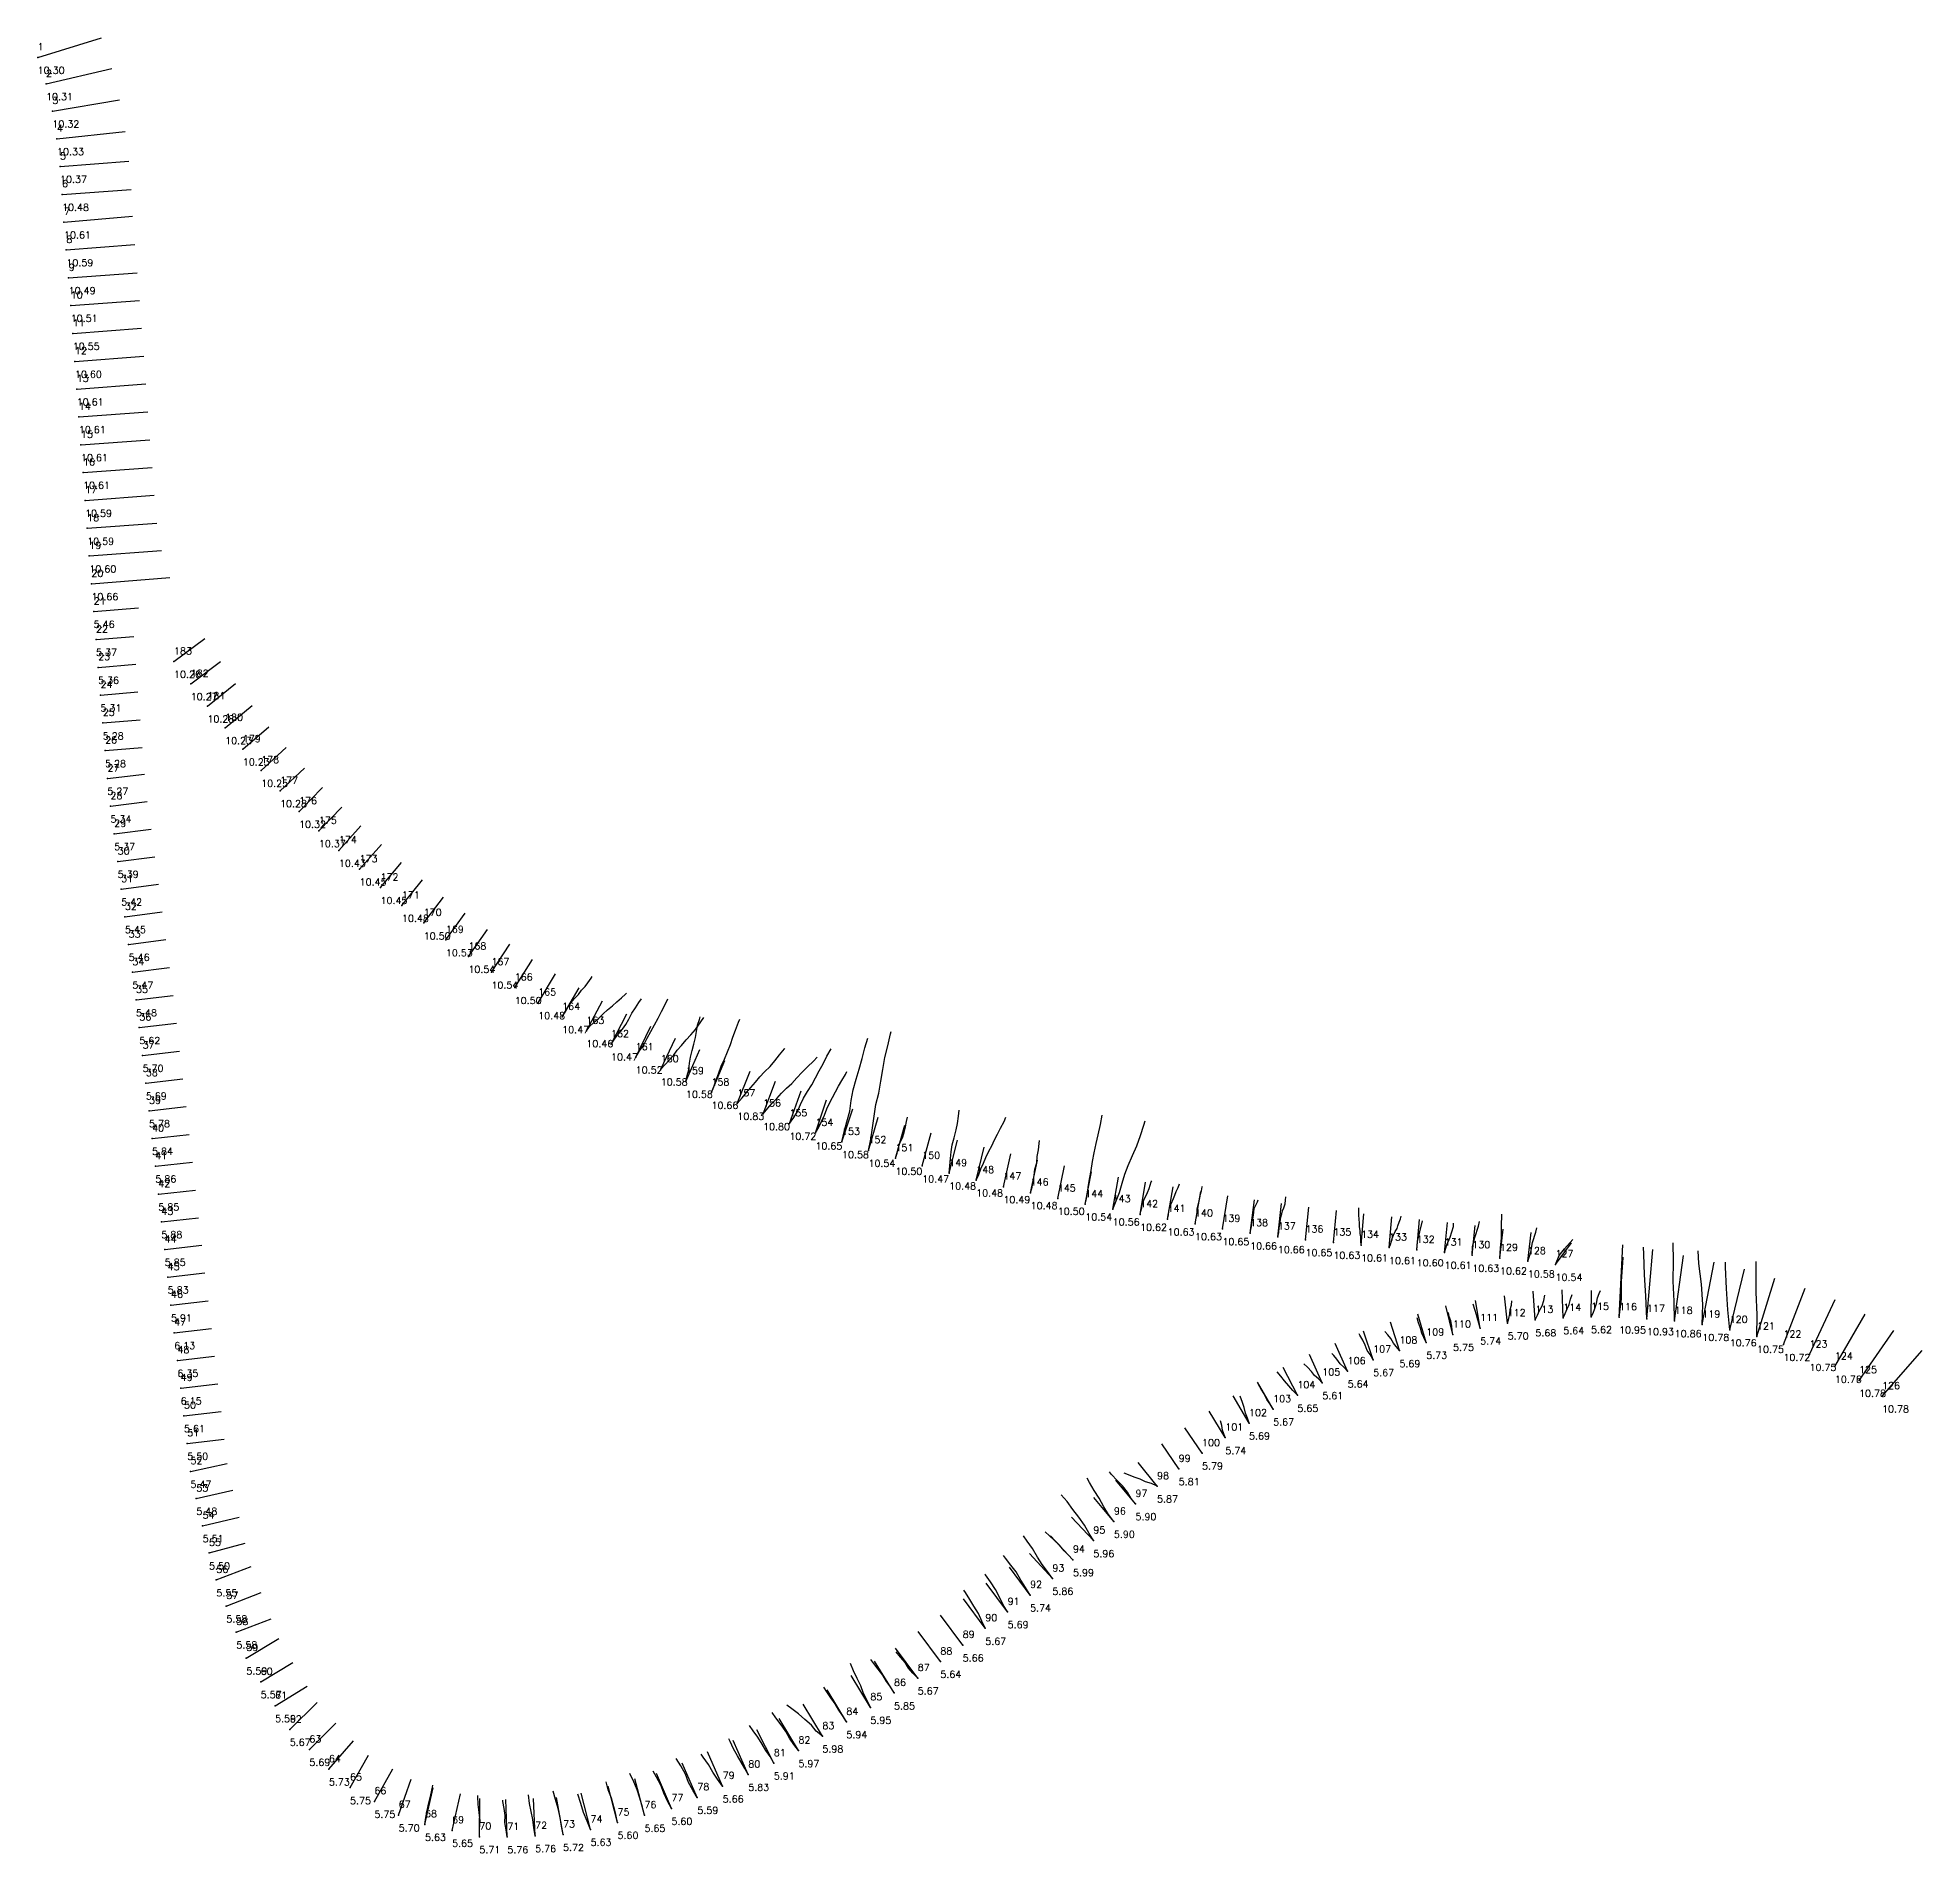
# Model space of a CAD drawing. Extents: x 748501.5 to 748582.5, y 8930170.7 to 8930248.8.
import ezdxf

# ---------------------------------------------------------------- set-up
doc = ezdxf.new("R2010")
doc.units = 0
for name, color, linetype in [('Hole', 7, 'Continuous'), ('Length', 7, 'Continuous'), ('Number', 7, 'Continuous'), ('Real Hole', 7, 'Continuous'), ('Theoretical Hole', 7, 'Continuous')]:
    doc.layers.add(name, color=color, linetype=linetype)
doc.styles.get("Standard").update_dxf_attribs({"font": 'simplex.shx'})

msp = doc.modelspace()

# ---------------------------------------------------------------- texts
at = {"layer": 'Length', "color": 40, "true_color": 0xffc000}
for s, p in [('10.30', (748501.52, 8930247.256, 189.89)), ('10.31', (748501.88, 8930246.116, 189.9)), ('10.32', (748502.15, 8930244.946, 189.9)), ('10.33', (748502.35, 8930243.756, 189.9)), ('10.37', (748502.48, 8930242.566, 189.94)), ('10.48', (748502.57, 8930241.366, 190.05)), ('10.61', (748502.65, 8930240.176, 190.18)), ('10.59', (748502.75, 8930238.976, 190.17)), ('10.49', (748502.85, 8930237.776, 190.07)), ('10.51', (748502.94, 8930236.586, 190.08)), ('10.55', (748503.03, 8930235.386, 190.13)), ('10.60', (748503.12, 8930234.186, 190.18)), ('10.61', (748503.2, 8930232.996, 190.18)), ('10.61', (748503.29, 8930231.796, 190.18)), ('10.61', (748503.38, 8930230.596, 190.18)), ('10.61', (748503.47, 8930229.406, 190.19)), ('10.59', (748503.56, 8930228.206, 190.16)), ('10.59', (748503.65, 8930227.006, 190.15)), ('10.60', (748503.74, 8930225.816, 190.13)), ('10.66', (748503.83, 8930224.616, 190.11)), ('5.46', (748503.93, 8930223.426, 190.11)), ('5.37', (748504.03, 8930222.226, 190.11)), ('10.26', (748507.38, 8930221.276, 190.13)), ('5.36', (748504.12, 8930221.026, 190.11)), ('5.31', (748504.22, 8930219.836, 190.06)), ('10.27', (748508.1, 8930220.316, 190.15)), ('10.28', (748508.82, 8930219.356, 190.16)), ('5.28', (748504.32, 8930218.636, 190.03)), ('10.23', (748509.58, 8930218.426, 190.12)), ('5.28', (748504.42, 8930217.446, 190.03)), ('10.23', (748510.34, 8930217.506, 190.13)), ('10.25', (748511.13, 8930216.596, 190.15)), ('5.27', (748504.52, 8930216.246, 190.02)), ('10.28', (748511.94, 8930215.716, 190.18)), ('5.34', (748504.65, 8930215.056, 190.09)), ('10.32', (748512.76, 8930214.836, 190.22)), ('10.37', (748513.61, 8930213.996, 190.27)), ('5.37', (748504.81, 8930213.866, 190.13)), ('10.43', (748514.47, 8930213.156, 190.33)), ('5.39', (748504.96, 8930212.676, 190.14)), ('10.45', (748515.36, 8930212.346, 190.35)), ('5.42', (748505.11, 8930211.486, 190.18)), ('10.45', (748516.26, 8930211.556, 190.35)), ('10.48', (748517.18, 8930210.786, 190.38)), ('5.45', (748505.27, 8930210.296, 190.2)), ('10.50', (748518.12, 8930210.036, 190.41)), ('5.46', (748505.43, 8930209.106, 190.22)), ('10.53', (748519.07, 8930209.306, 190.44)), ('10.54', (748520.04, 8930208.596, 190.45)), ('5.47', (748505.59, 8930207.916, 190.22)), ('10.54', (748521.03, 8930207.916, 190.44)), ('5.48', (748505.75, 8930206.726, 190.24)), ('10.50', (748522.03, 8930207.256, 190.4)), ('10.48', (748523.04, 8930206.606, 190.38)), ('10.47', (748524.07, 8930205.996, 190.37)), ('5.62', (748505.89, 8930205.536, 190.38)), ('10.46', (748525.11, 8930205.396, 190.36)), ('5.70', (748506.03, 8930204.336, 190.47)), ('10.47', (748526.17, 8930204.826, 190.37)), ('10.52', (748527.23, 8930204.266, 190.42)), ('10.58', (748528.31, 8930203.746, 190.48)), ('5.69', (748506.17, 8930203.146, 190.46)), ('10.58', (748529.39, 8930203.226, 190.47)), ('10.66', (748530.49, 8930202.746, 190.56)), ('5.78', (748506.31, 8930201.956, 190.56)), ('10.83', (748531.6, 8930202.276, 190.72)), ('10.80', (748532.71, 8930201.836, 190.69)), ('10.72', (748533.84, 8930201.416, 190.61)), ('10.65', (748534.96, 8930201.006, 190.54)), ('5.84', (748506.44, 8930200.766, 190.61)), ('10.58', (748536.1, 8930200.626, 190.47)), ('10.54', (748537.24, 8930200.256, 190.44)), ('5.86', (748506.58, 8930199.576, 190.64)), ('10.50', (748538.4, 8930199.916, 190.39)), ('10.47', (748539.55, 8930199.586, 190.36)), ('10.48', (748540.71, 8930199.276, 190.38)), ('10.48', (748541.87, 8930198.976, 190.38)), ('10.49', (748543.04, 8930198.696, 190.39)), ('5.85', (748506.71, 8930198.376, 190.63)), ('10.48', (748544.21, 8930198.436, 190.38)), ('10.50', (748545.38, 8930198.186, 190.4)), ('10.54', (748546.56, 8930197.946, 190.44)), ('10.56', (748547.74, 8930197.726, 190.47)), ('5.88', (748506.84, 8930197.186, 190.66)), ('10.62', (748548.92, 8930197.506, 190.53)), ('10.63', (748550.1, 8930197.306, 190.54)), ('10.63', (748551.28, 8930197.106, 190.54)), ('10.65', (748552.46, 8930196.886, 190.55)), ('10.66', (748553.65, 8930196.696, 190.56)), ('10.66', (748554.84, 8930196.546, 190.56)), ('10.65', (748556.03, 8930196.416, 190.56)), ('10.63', (748557.23, 8930196.296, 190.54)), ('10.61', (748558.42, 8930196.186, 190.53)), ('10.61', (748559.62, 8930196.076, 190.53)), ('5.85', (748506.98, 8930195.996, 190.62)), ('10.60', (748560.81, 8930195.976, 190.52)), ('10.61', (748562.01, 8930195.866, 190.53)), ('10.63', (748563.2, 8930195.746, 190.55)), ('10.62', (748564.39, 8930195.626, 190.55)), ('10.58', (748565.59, 8930195.496, 190.51)), ('10.54', (748566.78, 8930195.356, 190.47)), ('5.83', (748507.11, 8930194.806, 190.61)), ('5.91', (748507.25, 8930193.606, 190.69)), ('5.70', (748564.72, 8930192.826, 190.58)), ('5.68', (748565.91, 8930192.966, 190.54)), ('5.64', (748567.11, 8930193.056, 190.51)), ('5.62', (748568.31, 8930193.096, 190.5)), ('10.95', (748569.51, 8930193.086, 190.49)), ('10.93', (748570.71, 8930193.016, 190.51)), ('10.86', (748571.9, 8930192.926, 190.48)), ('6.13', (748507.39, 8930192.416, 190.91)), ('5.75', (748562.37, 8930192.336, 190.6)), ('5.74', (748563.54, 8930192.616, 190.62)), ('10.78', (748573.09, 8930192.766, 190.42)), ('10.76', (748574.27, 8930192.536, 190.42)), ('10.75', (748575.44, 8930192.256, 190.42)), ('6.35', (748507.53, 8930191.226, 191.14)), ('5.67', (748558.94, 8930191.256, 190.52)), ('5.69', (748560.07, 8930191.646, 190.55)), ('5.73', (748561.22, 8930191.996, 190.59)), ('10.72', (748576.58, 8930191.906, 190.4)), ('10.75', (748577.7, 8930191.476, 190.43)), ('5.64', (748557.84, 8930190.766, 190.48)), ('10.76', (748578.79, 8930190.966, 190.44)), ('6.15', (748507.67, 8930190.036, 190.94)), ('5.65', (748555.68, 8930189.726, 190.48)), ('5.61', (748556.75, 8930190.266, 190.45)), ('10.78', (748579.83, 8930190.366, 190.46)), ('10.78', (748580.82, 8930189.686, 190.46)), ('5.61', (748507.81, 8930188.846, 190.38)), ('5.67', (748554.64, 8930189.126, 190.5)), ('5.69', (748553.6, 8930188.526, 190.53)), ('5.50', (748507.95, 8930187.656, 190.26)), ('5.79', (748551.58, 8930187.236, 190.64)), ('5.74', (748552.58, 8930187.906, 190.58)), ('5.47', (748508.09, 8930186.456, 190.23)), ('5.81', (748550.58, 8930186.566, 190.67)), ('5.87', (748549.65, 8930185.816, 190.72)), ('5.48', (748508.34, 8930185.286, 190.24)), ('5.90', (748548.72, 8930185.056, 190.75)), ('5.51', (748508.61, 8930184.116, 190.27)), ('5.90', (748547.79, 8930184.296, 190.74)), ('5.96', (748546.91, 8930183.476, 190.8)), ('5.50', (748508.89, 8930182.946, 190.26)), ('5.99', (748546.03, 8930182.656, 190.82)), ('5.55', (748509.2, 8930181.786, 190.31)), ('5.86', (748545.15, 8930181.846, 190.67)), ('5.58', (748509.63, 8930180.666, 190.34)), ('5.74', (748544.19, 8930181.136, 190.54)), ('5.69', (748543.22, 8930180.416, 190.48)), ('5.58', (748510.06, 8930179.546, 190.35)), ('5.67', (748542.26, 8930179.706, 190.45)), ('5.59', (748510.49, 8930178.426, 190.34)), ('5.64', (748540.33, 8930178.276, 190.41)), ('5.66', (748541.29, 8930178.986, 190.43)), ('5.67', (748539.36, 8930177.566, 190.44)), ('5.57', (748511.11, 8930177.406, 190.33)), ('5.85', (748538.34, 8930176.926, 190.62)), ('5.59', (748511.73, 8930176.376, 190.35)), ('5.95', (748537.32, 8930176.306, 190.73)), ('5.67', (748512.36, 8930175.356, 190.43)), ('5.98', (748535.26, 8930175.066, 190.76)), ('5.94', (748536.29, 8930175.686, 190.72)), ('5.69', (748513.2, 8930174.496, 190.46)), ('5.97', (748534.23, 8930174.446, 190.75)), ('5.73', (748514.04, 8930173.646, 190.49)), ('5.83', (748532.07, 8930173.416, 190.6)), ('5.91', (748533.17, 8930173.906, 190.69)), ('5.75', (748514.95, 8930172.856, 190.52)), ('5.66', (748530.97, 8930172.926, 190.43)), ('5.75', (748516, 8930172.266, 190.52)), ('5.60', (748528.77, 8930171.966, 190.35)), ('5.59', (748529.88, 8930172.436, 190.35)), ('5.70', (748517.04, 8930171.676, 190.46)), ('5.63', (748518.17, 8930171.276, 190.4)), ('5.65', (748519.34, 8930171.016, 190.42)), ('5.63', (748525.29, 8930171.056, 190.4)), ('5.60', (748526.45, 8930171.356, 190.37)), ('5.65', (748527.61, 8930171.666, 190.41)), ('5.71', (748520.51, 8930170.746, 190.47)), ('5.76', (748521.71, 8930170.736, 190.53)), ('5.76', (748522.91, 8930170.786, 190.53)), ('5.72', (748524.11, 8930170.836, 190.48))]:
    msp.add_text(s, height=0.3, dxfattribs=at).set_placement(p)
at = {"layer": 'Number', "color": 40, "true_color": 0xffc000}
for s, p in [('1', (748501.52, 8930248.266, 189.89)), ('2', (748501.88, 8930247.126, 189.9)), ('3', (748502.15, 8930245.956, 189.9)), ('4', (748502.35, 8930244.766, 189.9)), ('5', (748502.48, 8930243.576, 189.94)), ('6', (748502.57, 8930242.376, 190.05)), ('7', (748502.65, 8930241.186, 190.18)), ('8', (748502.75, 8930239.986, 190.17)), ('9', (748502.85, 8930238.786, 190.07)), ('10', (748502.94, 8930237.596, 190.08)), ('11', (748503.03, 8930236.396, 190.13)), ('12', (748503.12, 8930235.196, 190.18)), ('13', (748503.2, 8930234.006, 190.18)), ('14', (748503.29, 8930232.806, 190.18)), ('15', (748503.38, 8930231.606, 190.18)), ('16', (748503.47, 8930230.416, 190.19)), ('17', (748503.56, 8930229.216, 190.16)), ('18', (748503.65, 8930228.016, 190.15)), ('19', (748503.74, 8930226.826, 190.13)), ('20', (748503.83, 8930225.626, 190.11)), ('21', (748503.93, 8930224.436, 190.11)), ('22', (748504.03, 8930223.236, 190.11)), ('23', (748504.12, 8930222.036, 190.11)), ('183', (748507.38, 8930222.286, 190.13)), ('182', (748508.1, 8930221.326, 190.15)), ('24', (748504.22, 8930220.846, 190.06)), ('181', (748508.82, 8930220.366, 190.16)), ('25', (748504.32, 8930219.646, 190.03)), ('180', (748509.58, 8930219.436, 190.12)), ('26', (748504.42, 8930218.456, 190.03)), ('179', (748510.34, 8930218.516, 190.13)), ('27', (748504.52, 8930217.256, 190.02)), ('178', (748511.13, 8930217.606, 190.15)), ('177', (748511.94, 8930216.726, 190.18)), ('28', (748504.65, 8930216.066, 190.09)), ('176', (748512.76, 8930215.846, 190.22)), ('29', (748504.81, 8930214.876, 190.13)), ('175', (748513.61, 8930215.006, 190.27)), ('174', (748514.47, 8930214.166, 190.33)), ('30', (748504.96, 8930213.686, 190.14)), ('173', (748515.36, 8930213.356, 190.35)), ('31', (748505.11, 8930212.496, 190.18)), ('172', (748516.26, 8930212.566, 190.35)), ('171', (748517.18, 8930211.796, 190.38)), ('32', (748505.27, 8930211.306, 190.2)), ('170', (748518.12, 8930211.046, 190.41)), ('33', (748505.43, 8930210.116, 190.22)), ('169', (748519.07, 8930210.316, 190.44)), ('168', (748520.04, 8930209.606, 190.45)), ('34', (748505.59, 8930208.926, 190.22)), ('167', (748521.03, 8930208.926, 190.44)), ('166', (748522.03, 8930208.266, 190.4)), ('35', (748505.75, 8930207.736, 190.24)), ('165', (748523.04, 8930207.616, 190.38)), ('164', (748524.07, 8930207.006, 190.37)), ('36', (748505.89, 8930206.546, 190.38)), ('163', (748525.11, 8930206.406, 190.36)), ('162', (748526.17, 8930205.836, 190.37)), ('37', (748506.03, 8930205.346, 190.47)), ('161', (748527.23, 8930205.276, 190.42)), ('160', (748528.31, 8930204.756, 190.48)), ('159', (748529.39, 8930204.236, 190.47)), ('38', (748506.17, 8930204.156, 190.46)), ('158', (748530.49, 8930203.756, 190.56)), ('39', (748506.31, 8930202.966, 190.56)), ('157', (748531.6, 8930203.286, 190.72)), ('156', (748532.71, 8930202.846, 190.69)), ('40', (748506.44, 8930201.776, 190.61)), ('155', (748533.84, 8930202.426, 190.61)), ('154', (748534.96, 8930202.016, 190.54)), ('153', (748536.1, 8930201.636, 190.47)), ('152', (748537.24, 8930201.266, 190.44)), ('151', (748538.4, 8930200.926, 190.39)), ('41', (748506.58, 8930200.586, 190.64)), ('150', (748539.55, 8930200.596, 190.36)), ('149', (748540.71, 8930200.286, 190.38)), ('42', (748506.71, 8930199.386, 190.63)), ('148', (748541.87, 8930199.986, 190.38)), ('147', (748543.04, 8930199.706, 190.39)), ('146', (748544.21, 8930199.446, 190.38)), ('145', (748545.38, 8930199.196, 190.4)), ('144', (748546.56, 8930198.956, 190.44)), ('143', (748547.74, 8930198.736, 190.47)), ('142', (748548.92, 8930198.516, 190.53)), ('43', (748506.84, 8930198.196, 190.66)), ('141', (748550.1, 8930198.316, 190.54)), ('140', (748551.28, 8930198.116, 190.54)), ('139', (748552.46, 8930197.896, 190.55)), ('138', (748553.65, 8930197.706, 190.56)), ('44', (748506.98, 8930197.006, 190.62)), ('137', (748554.84, 8930197.556, 190.56)), ('136', (748556.03, 8930197.426, 190.56)), ('135', (748557.23, 8930197.306, 190.54)), ('134', (748558.42, 8930197.196, 190.53)), ('133', (748559.62, 8930197.086, 190.53)), ('132', (748560.81, 8930196.986, 190.52)), ('131', (748562.01, 8930196.876, 190.53)), ('130', (748563.2, 8930196.756, 190.55)), ('129', (748564.39, 8930196.636, 190.55)), ('128', (748565.59, 8930196.506, 190.51)), ('127', (748566.78, 8930196.366, 190.47)), ('45', (748507.11, 8930195.816, 190.61)), ('46', (748507.25, 8930194.616, 190.69)), ('111', (748563.54, 8930193.626, 190.62)), ('112', (748564.72, 8930193.836, 190.58)), ('113', (748565.91, 8930193.976, 190.54)), ('114', (748567.11, 8930194.066, 190.51)), ('115', (748568.31, 8930194.106, 190.5)), ('116', (748569.51, 8930194.096, 190.49)), ('117', (748570.71, 8930194.026, 190.51)), ('118', (748571.9, 8930193.936, 190.48)), ('119', (748573.09, 8930193.776, 190.42)), ('47', (748507.39, 8930193.426, 190.91)), ('109', (748561.22, 8930193.006, 190.59)), ('110', (748562.37, 8930193.346, 190.6)), ('120', (748574.27, 8930193.546, 190.42)), ('121', (748575.44, 8930193.266, 190.42)), ('122', (748576.58, 8930192.916, 190.4)), ('48', (748507.53, 8930192.236, 191.14)), ('107', (748558.94, 8930192.266, 190.52)), ('108', (748560.07, 8930192.656, 190.55)), ('123', (748577.7, 8930192.486, 190.43)), ('105', (748556.75, 8930191.276, 190.45)), ('106', (748557.84, 8930191.776, 190.48)), ('124', (748578.79, 8930191.976, 190.44)), ('125', (748579.83, 8930191.376, 190.46)), ('49', (748507.67, 8930191.046, 190.94)), ('104', (748555.68, 8930190.736, 190.48)), ('126', (748580.82, 8930190.696, 190.46)), ('50', (748507.81, 8930189.856, 190.38)), ('103', (748554.64, 8930190.136, 190.5)), ('101', (748552.58, 8930188.916, 190.58)), ('102', (748553.6, 8930189.536, 190.53)), ('51', (748507.95, 8930188.666, 190.26)), ('100', (748551.58, 8930188.246, 190.64)), ('52', (748508.09, 8930187.466, 190.23)), ('99', (748550.58, 8930187.576, 190.67)), ('98', (748549.65, 8930186.826, 190.72)), ('53', (748508.34, 8930186.296, 190.24)), ('97', (748548.72, 8930186.066, 190.75)), ('54', (748508.61, 8930185.126, 190.27)), ('96', (748547.79, 8930185.306, 190.74)), ('55', (748508.89, 8930183.956, 190.26)), ('95', (748546.91, 8930184.486, 190.8)), ('94', (748546.03, 8930183.666, 190.82)), ('56', (748509.2, 8930182.796, 190.31)), ('93', (748545.15, 8930182.856, 190.67)), ('57', (748509.63, 8930181.676, 190.34)), ('92', (748544.19, 8930182.146, 190.54)), ('90', (748542.26, 8930180.716, 190.45)), ('91', (748543.22, 8930181.426, 190.48)), ('58', (748510.06, 8930180.556, 190.35)), ('89', (748541.29, 8930179.996, 190.43)), ('59', (748510.49, 8930179.436, 190.34)), ('88', (748540.33, 8930179.286, 190.41)), ('60', (748511.11, 8930178.416, 190.33)), ('87', (748539.36, 8930178.576, 190.44)), ('86', (748538.34, 8930177.936, 190.62)), ('61', (748511.73, 8930177.386, 190.35)), ('84', (748536.29, 8930176.696, 190.72)), ('85', (748537.32, 8930177.316, 190.73)), ('62', (748512.36, 8930176.366, 190.43)), ('83', (748535.26, 8930176.076, 190.76)), ('63', (748513.2, 8930175.506, 190.46)), ('82', (748534.23, 8930175.456, 190.75)), ('64', (748514.04, 8930174.656, 190.49)), ('80', (748532.07, 8930174.426, 190.6)), ('81', (748533.17, 8930174.916, 190.69)), ('65', (748514.95, 8930173.866, 190.52)), ('78', (748529.88, 8930173.446, 190.35)), ('79', (748530.97, 8930173.936, 190.43)), ('66', (748516, 8930173.276, 190.52)), ('67', (748517.04, 8930172.686, 190.46)), ('76', (748527.61, 8930172.676, 190.41)), ('77', (748528.77, 8930172.976, 190.35)), ('68', (748518.17, 8930172.286, 190.4)), ('69', (748519.34, 8930172.026, 190.42)), ('70', (748520.51, 8930171.756, 190.47)), ('72', (748522.91, 8930171.796, 190.53)), ('73', (748524.11, 8930171.846, 190.48)), ('74', (748525.29, 8930172.066, 190.4)), ('75', (748526.45, 8930172.366, 190.37)), ('71', (748521.71, 8930171.746, 190.53))]:
    msp.add_text(s, height=0.3, dxfattribs=at).set_placement(p)

# ---------------------------------------------------------------- linework, layer by layer
at = {"layer": 'Hole', "color": 40, "true_color": 0xffc000}
for p in [(748501.52, 8930247.96, 189.89), (748501.88, 8930246.82, 189.9), (748502.15, 8930245.65, 189.9), (748502.35, 8930244.46, 189.9), (748502.48, 8930243.27, 189.94), (748502.57, 8930242.07, 190.05), (748502.65, 8930240.88, 190.18), (748502.75, 8930239.68, 190.17), (748502.85, 8930238.48, 190.07), (748502.94, 8930237.29, 190.08), (748503.03, 8930236.09, 190.13), (748503.12, 8930234.89, 190.18), (748503.2, 8930233.7, 190.18), (748503.29, 8930232.5, 190.18), (748503.38, 8930231.3, 190.18), (748503.47, 8930230.11, 190.19), (748503.56, 8930228.91, 190.16), (748503.65, 8930227.71, 190.15), (748503.74, 8930226.52, 190.13), (748503.83, 8930225.32, 190.11), (748503.93, 8930224.13, 190.11), (748504.03, 8930222.93, 190.11), (748504.12, 8930221.73, 190.11), (748507.38, 8930221.98, 190.13), (748508.1, 8930221.02, 190.15), (748504.22, 8930220.54, 190.06), (748508.82, 8930220.06, 190.16), (748504.32, 8930219.34, 190.03), (748509.58, 8930219.13, 190.12), (748504.42, 8930218.15, 190.03), (748510.34, 8930218.21, 190.13), (748504.52, 8930216.95, 190.02), (748511.13, 8930217.3, 190.15), (748511.94, 8930216.42, 190.18), (748504.65, 8930215.76, 190.09), (748512.76, 8930215.54, 190.22), (748504.81, 8930214.57, 190.13), (748513.61, 8930214.7, 190.27), (748504.96, 8930213.38, 190.14), (748514.47, 8930213.86, 190.33), (748515.36, 8930213.05, 190.35), (748505.11, 8930212.19, 190.18), (748516.26, 8930212.26, 190.35), (748505.27, 8930211, 190.2), (748517.18, 8930211.49, 190.38), (748518.12, 8930210.74, 190.41), (748505.43, 8930209.81, 190.22), (748519.07, 8930210.01, 190.44), (748505.59, 8930208.62, 190.22), (748520.04, 8930209.3, 190.45), (748521.03, 8930208.62, 190.44), (748522.03, 8930207.96, 190.4), (748505.75, 8930207.43, 190.24), (748523.04, 8930207.31, 190.38), (748505.89, 8930206.24, 190.38), (748524.07, 8930206.7, 190.37), (748525.11, 8930206.1, 190.36), (748526.17, 8930205.53, 190.37), (748506.03, 8930205.04, 190.47), (748527.23, 8930204.97, 190.42), (748506.17, 8930203.85, 190.46), (748528.31, 8930204.45, 190.48), (748529.39, 8930203.93, 190.47), (748530.49, 8930203.45, 190.56), (748531.6, 8930202.98, 190.72), (748506.31, 8930202.66, 190.56), (748532.71, 8930202.54, 190.69), (748533.84, 8930202.12, 190.61), (748506.44, 8930201.47, 190.61), (748534.96, 8930201.71, 190.54), (748536.1, 8930201.33, 190.47), (748537.24, 8930200.96, 190.44), (748538.4, 8930200.62, 190.39), (748506.58, 8930200.28, 190.64), (748539.55, 8930200.29, 190.36), (748540.71, 8930199.98, 190.38), (748541.87, 8930199.68, 190.38), (748506.71, 8930199.08, 190.63), (748543.04, 8930199.4, 190.39), (748544.21, 8930199.14, 190.38), (748545.38, 8930198.89, 190.4), (748546.56, 8930198.65, 190.44), (748547.74, 8930198.43, 190.47), (748548.92, 8930198.21, 190.53), (748550.1, 8930198.01, 190.54), (748506.84, 8930197.89, 190.66), (748551.28, 8930197.81, 190.54), (748552.46, 8930197.59, 190.55), (748553.65, 8930197.4, 190.56), (748554.84, 8930197.25, 190.56), (748506.98, 8930196.7, 190.62), (748556.03, 8930197.12, 190.56), (748557.23, 8930197, 190.54), (748558.42, 8930196.89, 190.53), (748559.62, 8930196.78, 190.53), (748560.81, 8930196.68, 190.52), (748562.01, 8930196.57, 190.53), (748563.2, 8930196.45, 190.55), (748564.39, 8930196.33, 190.55), (748565.59, 8930196.2, 190.51), (748566.78, 8930196.06, 190.47), (748507.11, 8930195.51, 190.61), (748507.25, 8930194.31, 190.69), (748507.39, 8930193.12, 190.91), (748563.54, 8930193.32, 190.62), (748564.72, 8930193.53, 190.58), (748565.91, 8930193.67, 190.54), (748567.11, 8930193.76, 190.51), (748568.31, 8930193.8, 190.5), (748569.51, 8930193.79, 190.49), (748570.71, 8930193.72, 190.51), (748571.9, 8930193.63, 190.48), (748573.09, 8930193.47, 190.42), (748574.27, 8930193.24, 190.42), (748560.07, 8930192.35, 190.55), (748561.22, 8930192.7, 190.59), (748562.37, 8930193.04, 190.6), (748575.44, 8930192.96, 190.42), (748576.58, 8930192.61, 190.4), (748507.53, 8930191.93, 191.14), (748558.94, 8930191.96, 190.52), (748577.7, 8930192.18, 190.43), (748578.79, 8930191.67, 190.44), (748507.67, 8930190.74, 190.94), (748556.75, 8930190.97, 190.45), (748557.84, 8930191.47, 190.48), (748579.83, 8930191.07, 190.46), (748555.68, 8930190.43, 190.48), (748580.82, 8930190.39, 190.46), (748507.81, 8930189.55, 190.38), (748553.6, 8930189.23, 190.53), (748554.64, 8930189.83, 190.5), (748507.95, 8930188.36, 190.26), (748552.58, 8930188.61, 190.58), (748551.58, 8930187.94, 190.64), (748508.09, 8930187.16, 190.23), (748550.58, 8930187.27, 190.67), (748508.34, 8930185.99, 190.24), (748549.65, 8930186.52, 190.72), (748548.72, 8930185.76, 190.75), (748508.61, 8930184.82, 190.27), (748547.79, 8930185, 190.74), (748508.89, 8930183.65, 190.26), (748546.91, 8930184.18, 190.8), (748546.03, 8930183.36, 190.82), (748509.2, 8930182.49, 190.31), (748544.19, 8930181.84, 190.54), (748545.15, 8930182.55, 190.67), (748509.63, 8930181.37, 190.34), (748543.22, 8930181.12, 190.48), (748510.06, 8930180.25, 190.35), (748542.26, 8930180.41, 190.45), (748541.29, 8930179.69, 190.43), (748510.49, 8930179.13, 190.34), (748540.33, 8930178.98, 190.41), (748511.11, 8930178.11, 190.33), (748539.36, 8930178.27, 190.44), (748511.73, 8930177.08, 190.35), (748537.32, 8930177.01, 190.73), (748538.34, 8930177.63, 190.62), (748536.29, 8930176.39, 190.72), (748512.36, 8930176.06, 190.43), (748535.26, 8930175.77, 190.76), (748513.2, 8930175.2, 190.46), (748533.17, 8930174.61, 190.69), (748534.23, 8930175.15, 190.75), (748514.04, 8930174.35, 190.49), (748532.07, 8930174.12, 190.6), (748514.95, 8930173.56, 190.52), (748516, 8930172.97, 190.52), (748529.88, 8930173.14, 190.35), (748530.97, 8930173.63, 190.43), (748517.04, 8930172.38, 190.46), (748526.45, 8930172.06, 190.37), (748527.61, 8930172.37, 190.41), (748528.77, 8930172.67, 190.35), (748518.17, 8930171.98, 190.4), (748519.34, 8930171.72, 190.42), (748520.51, 8930171.45, 190.47), (748521.71, 8930171.44, 190.53), (748522.91, 8930171.49, 190.53), (748524.11, 8930171.54, 190.48), (748525.29, 8930171.76, 190.4)]:
    msp.add_point(p, dxfattribs=at)
at = {"layer": 'Real Hole', "color": 1, "true_color": 0xff0000}
for points in [[(748524.07, 8930206.7, 190.37), (748524.192, 8930206.904, 189.399), (748524.332, 8930207.13, 188.435), (748524.453, 8930207.325, 187.461), (748524.603, 8930207.49, 186.487), (748524.767, 8930207.667, 185.516), (748524.902, 8930207.844, 184.541), (748525.052, 8930208.004, 183.566), (748525.177, 8930208.17, 182.587), (748525.312, 8930208.37, 181.617), (748525.362, 8930208.445, 181.227)], [(748525.11, 8930206.1, 190.36), (748525.252, 8930206.287, 189.388), (748525.429, 8930206.462, 188.419), (748525.644, 8930206.65, 187.461), (748525.831, 8930206.833, 186.496), (748526.024, 8930207.012, 185.531), (748526.231, 8930207.182, 184.568), (748526.427, 8930207.345, 183.601), (748526.619, 8930207.519, 182.635), (748526.79, 8930207.675, 181.662), (748526.841, 8930207.724, 181.371)], [(748526.17, 8930205.53, 190.37), (748526.324, 8930205.744, 189.405), (748526.486, 8930205.969, 188.445), (748526.667, 8930206.174, 187.483), (748526.802, 8930206.377, 186.513), (748526.929, 8930206.608, 185.548), (748527.065, 8930206.858, 184.59), (748527.216, 8930207.098, 183.631), (748527.365, 8930207.325, 182.668), (748527.479, 8930207.477, 181.994)], [(748527.23, 8930204.97, 190.42), (748527.397, 8930205.246, 189.474), (748527.588, 8930205.506, 188.527), (748527.731, 8930205.787, 187.578), (748527.885, 8930206.079, 186.634), (748528.039, 8930206.356, 185.686), (748528.192, 8930206.644, 184.74), (748528.346, 8930206.93, 183.794), (748528.5, 8930207.234, 182.854), (748528.612, 8930207.482, 182.102)], [(748528.31, 8930204.45, 190.48), (748528.501, 8930204.657, 189.52), (748528.667, 8930204.843, 188.552), (748528.86, 8930205.048, 187.593), (748529.01, 8930205.267, 186.628), (748529.198, 8930205.478, 185.669), (748529.396, 8930205.711, 184.717), (748529.604, 8930205.936, 183.765), (748529.805, 8930206.166, 182.813), (748530.034, 8930206.485, 181.893), (748530.158, 8930206.675, 181.231)], [(748529.39, 8930203.93, 190.47), (748529.448, 8930204.187, 189.505), (748529.509, 8930204.431, 188.538), (748529.551, 8930204.713, 187.579), (748529.592, 8930204.97, 186.613), (748529.664, 8930205.251, 185.656), (748529.732, 8930205.527, 184.698), (748529.798, 8930205.809, 183.74), (748529.844, 8930206.075, 182.778), (748529.89, 8930206.341, 181.815), (748529.975, 8930206.593, 180.851), (748529.996, 8930206.711, 180.469)], [(748530.49, 8930203.45, 190.56), (748530.604, 8930203.743, 189.611), (748530.711, 8930204.018, 188.655), (748530.81, 8930204.3, 187.701), (748530.91, 8930204.589, 186.749), (748531.045, 8930204.886, 185.803), (748531.178, 8930205.193, 184.861), (748531.302, 8930205.513, 183.922), (748531.409, 8930205.831, 182.98), (748531.525, 8930206.136, 182.035), (748531.657, 8930206.479, 181.104), (748531.71, 8930206.608, 180.73)], [(748531.6, 8930202.98, 190.72), (748531.802, 8930203.219, 189.77), (748531.991, 8930203.453, 188.817), (748532.188, 8930203.668, 187.86), (748532.383, 8930203.89, 186.905), (748532.571, 8930204.126, 185.951), (748532.772, 8930204.337, 184.994), (748533.011, 8930204.562, 184.05), (748533.21, 8930204.81, 183.102), (748533.412, 8930205.069, 182.157), (748533.625, 8930205.325, 181.215), (748533.646, 8930205.351, 181.12)], [(748533.84, 8930202.12, 190.61), (748534.026, 8930202.372, 189.66), (748534.185, 8930202.638, 188.71), (748534.31, 8930202.929, 187.761), (748534.448, 8930203.205, 186.81), (748534.622, 8930203.495, 185.869), (748534.802, 8930203.779, 184.927), (748534.967, 8930204.079, 183.988), (748535.126, 8930204.377, 183.046), (748535.288, 8930204.682, 182.108), (748535.453, 8930205.018, 181.18), (748535.637, 8930205.333, 180.249)], [(748536.1, 8930201.33, 190.47), (748536.194, 8930201.764, 189.574), (748536.309, 8930202.196, 188.68), (748536.436, 8930202.651, 187.798), (748536.494, 8930203.106, 186.91), (748536.583, 8930203.559, 186.022), (748536.715, 8930204.019, 185.144), (748536.842, 8930204.455, 184.253), (748536.971, 8930204.907, 183.371), (748537.086, 8930205.373, 182.494), (748537.206, 8930205.783, 181.701)], [(748537.24, 8930200.96, 190.44), (748537.335, 8930201.449, 189.573), (748537.416, 8930201.934, 188.702), (748537.485, 8930202.437, 187.841), (748537.557, 8930202.932, 186.975), (748537.68, 8930203.423, 186.112), (748537.764, 8930203.935, 185.257), (748537.861, 8930204.444, 184.402), (748537.944, 8930204.959, 183.549), (748538.072, 8930205.462, 182.694), (748538.186, 8930205.966, 181.838), (748538.21, 8930206.068, 181.668)], [(748532.71, 8930202.54, 190.69), (748532.914, 8930202.772, 189.739), (748533.104, 8930202.995, 188.783), (748533.294, 8930203.197, 187.822), (748533.493, 8930203.416, 186.867), (748533.716, 8930203.633, 185.916), (748533.941, 8930203.838, 184.964), (748534.161, 8930204.08, 184.019), (748534.376, 8930204.314, 183.071), (748534.614, 8930204.561, 182.131), (748534.87, 8930204.803, 181.195), (748535.039, 8930204.976, 180.539)], [(748534.96, 8930201.71, 190.54), (748535.112, 8930201.964, 189.585), (748535.22, 8930202.209, 188.621), (748535.347, 8930202.475, 187.666), (748535.449, 8930202.741, 186.707), (748535.564, 8930202.991, 185.746), (748535.69, 8930203.236, 184.785), (748535.82, 8930203.483, 183.824), (748535.954, 8930203.722, 182.863), (748536.101, 8930203.97, 181.905), (748536.251, 8930204.225, 180.95), (748536.31, 8930204.354, 180.47)], [(748538.4, 8930200.62, 190.39), (748538.477, 8930200.837, 189.417), (748538.52, 8930201.036, 188.438), (748538.593, 8930201.272, 187.469), (748538.698, 8930201.495, 186.5), (748538.774, 8930201.735, 185.532), (748538.825, 8930201.969, 184.561), (748538.875, 8930202.209, 183.591), (748538.916, 8930202.392, 182.711)], [(748540.71, 8930199.98, 190.38), (748540.742, 8930200.303, 189.434), (748540.772, 8930200.611, 188.483), (748540.795, 8930200.892, 187.524), (748540.841, 8930201.198, 186.573), (748540.926, 8930201.506, 185.625), (748541.006, 8930201.838, 184.685), (748541.063, 8930202.124, 183.729), (748541.113, 8930202.427, 182.777), (748541.137, 8930202.693, 182.023)], [(748541.87, 8930199.68, 190.38), (748541.983, 8930199.927, 189.418), (748542.072, 8930200.167, 188.451), (748542.183, 8930200.405, 187.486), (748542.285, 8930200.657, 186.524), (748542.409, 8930200.923, 185.568), (748542.54, 8930201.163, 184.606), (748542.654, 8930201.412, 183.644), (748542.789, 8930201.659, 182.684), (748542.922, 8930201.919, 181.728), (748543.073, 8930202.199, 180.78), (748543.151, 8930202.388, 180.11)], [(748546.56, 8930198.65, 190.44), (748546.636, 8930199.013, 189.511), (748546.69, 8930199.371, 188.579), (748546.736, 8930199.723, 187.644), (748546.817, 8930200.09, 186.718), (748546.876, 8930200.477, 185.798), (748546.94, 8930200.858, 184.875), (748547.025, 8930201.252, 183.96), (748547.114, 8930201.637, 183.041), (748547.212, 8930202.072, 182.146), (748547.283, 8930202.477, 181.234)], [(748547.74, 8930198.43, 190.47), (748547.892, 8930198.786, 189.548), (748548.038, 8930199.154, 188.629), (748548.15, 8930199.549, 187.718), (748548.258, 8930199.932, 186.801), (748548.408, 8930200.315, 185.889), (748548.589, 8930200.739, 185.001), (748548.772, 8930201.154, 184.11), (748548.932, 8930201.598, 183.229), (748549.073, 8930202.048, 182.347), (748549.132, 8930202.231, 181.996)], [(748544.21, 8930199.14, 190.38), (748544.272, 8930199.384, 189.412), (748544.317, 8930199.638, 188.446), (748544.36, 8930199.888, 187.479), (748544.391, 8930200.16, 186.517), (748544.471, 8930200.43, 185.557), (748544.497, 8930200.698, 184.594), (748544.553, 8930200.99, 183.64), (748544.573, 8930201.254, 182.675), (748544.591, 8930201.392, 182.195)], [(748548.92, 8930198.21, 190.53), (748548.954, 8930198.353, 189.541), (748548.995, 8930198.495, 188.552), (748549.011, 8930198.627, 187.561), (748549.055, 8930198.736, 186.568), (748549.095, 8930198.871, 185.578), (748549.158, 8930199, 184.588), (748549.243, 8930199.149, 183.603), (748549.301, 8930199.317, 182.619), (748549.357, 8930199.473, 181.632), (748549.396, 8930199.606, 180.642), (748549.417, 8930199.648, 180.346)], [(748550.1, 8930198.01, 190.54), (748550.14, 8930198.181, 189.556), (748550.16, 8930198.358, 188.572), (748550.178, 8930198.484, 187.58), (748550.242, 8930198.629, 186.592), (748550.294, 8930198.765, 185.603), (748550.352, 8930198.899, 184.614), (748550.409, 8930199.037, 183.625), (748550.466, 8930199.196, 182.639), (748550.549, 8930199.368, 181.658), (748550.614, 8930199.527, 180.672)], [(748551.28, 8930197.81, 190.54), (748551.32, 8930197.971, 189.554), (748551.352, 8930198.144, 188.57), (748551.373, 8930198.299, 187.582), (748551.376, 8930198.446, 186.593), (748551.416, 8930198.616, 185.608), (748551.462, 8930198.776, 184.622), (748551.492, 8930198.919, 183.633), (748551.513, 8930199.073, 182.645), (748551.551, 8930199.218, 181.656), (748551.592, 8930199.394, 180.673), (748551.597, 8930199.427, 180.475)], [(748553.65, 8930197.4, 190.56), (748553.684, 8930197.562, 189.574), (748553.715, 8930197.743, 188.591), (748553.73, 8930197.886, 187.601), (748553.77, 8930198.019, 186.611), (748553.793, 8930198.169, 185.622), (748553.806, 8930198.312, 184.633), (748553.818, 8930198.466, 183.645), (748553.891, 8930198.611, 182.658), (748553.961, 8930198.751, 181.67), (748553.991, 8930198.833, 180.976)], [(748554.84, 8930197.25, 190.56), (748554.882, 8930197.431, 189.577), (748554.897, 8930197.626, 188.597), (748554.922, 8930197.765, 187.607), (748554.942, 8930197.892, 186.615), (748554.975, 8930198.085, 185.634), (748555.007, 8930198.235, 184.646), (748555.044, 8930198.359, 183.655), (748555.094, 8930198.485, 182.664), (748555.151, 8930198.66, 181.681), (748555.176, 8930198.824, 180.695), (748555.177, 8930198.963, 179.907)], [(748558.42, 8930196.89, 190.53), (748558.404, 8930197.065, 189.546), (748558.414, 8930197.244, 188.562), (748558.384, 8930197.388, 187.573), (748558.375, 8930197.523, 186.582), (748558.351, 8930197.676, 185.594), (748558.344, 8930197.834, 184.606), (748558.34, 8930198.004, 183.621), (748558.318, 8930198.182, 182.637), (748558.316, 8930198.328, 181.648), (748558.324, 8930198.475, 180.659), (748558.325, 8930198.488, 180.56)], [(748559.62, 8930196.78, 190.53), (748559.683, 8930196.908, 189.54), (748559.725, 8930197.054, 188.552), (748559.756, 8930197.171, 187.559), (748559.813, 8930197.321, 186.572), (748559.885, 8930197.467, 185.585), (748559.967, 8930197.598, 184.597), (748560, 8930197.72, 183.606), (748560.051, 8930197.87, 182.618), (748560.113, 8930198.018, 181.631), (748560.139, 8930198.14, 180.74)], [(748564.39, 8930196.33, 190.55), (748564.413, 8930196.764, 187.582), (748564.45, 8930197.205, 184.615), (748564.452, 8930197.693, 181.654), (748564.464, 8930198.213, 178.801)], [(748560.81, 8930196.68, 190.52), (748560.842, 8930197.045, 187.542), (748560.947, 8930197.46, 184.573), (748561.057, 8930197.934, 181.613)], [(748562.01, 8930196.57, 190.53), (748562.107, 8930196.895, 187.549), (748562.252, 8930197.233, 184.572), (748562.396, 8930197.691, 181.61), (748562.398, 8930197.829, 180.62)], [(748563.2, 8930196.45, 190.55), (748563.21, 8930196.827, 187.574), (748563.311, 8930197.22, 184.601), (748563.462, 8930197.705, 181.645), (748563.508, 8930197.905, 180.361)], [(748565.59, 8930196.2, 190.51), (748565.711, 8930196.578, 187.536), (748565.795, 8930197.005, 184.568), (748565.938, 8930197.442, 181.604), (748565.981, 8930197.636, 180.42)], [(748566.78, 8930196.06, 190.47), (748566.939, 8930196.438, 187.498), (748567.167, 8930196.723, 184.52), (748567.528, 8930197.134, 181.571)], [(748569.51, 8930193.79, 190.49), (748569.62, 8930194.566, 187.594), (748569.614, 8930195.334, 184.694), (748569.679, 8930196.12, 181.8), (748569.686, 8930196.371, 180.832)], [(748570.71, 8930193.72, 190.51), (748570.656, 8930194.713, 187.679), (748570.6, 8930195.605, 184.816), (748570.569, 8930196.504, 181.954), (748570.559, 8930196.807, 181.001)], [(748571.9, 8930193.63, 190.48), (748571.885, 8930194.477, 187.602), (748571.841, 8930195.333, 184.727), (748571.848, 8930196.192, 181.853), (748571.843, 8930196.987, 179.064)], [(748573.09, 8930193.47, 190.42), (748573.115, 8930194.333, 187.547), (748573.056, 8930195.214, 184.68), (748572.936, 8930196.096, 181.815), (748572.913, 8930196.644, 179.996)], [(748574.27, 8930193.24, 190.42), (748574.187, 8930194.11, 187.55), (748574.137, 8930195.017, 184.691), (748574.094, 8930195.943, 181.838), (748574.083, 8930196.148, 181.169)], [(748575.44, 8930192.96, 190.42), (748575.443, 8930193.892, 187.568), (748575.405, 8930194.858, 184.729), (748575.406, 8930195.889, 181.911), (748575.409, 8930196.177, 180.954)], [(748565.91, 8930193.67, 190.54), (748565.998, 8930193.876, 189.566), (748566.094, 8930194.081, 188.591), (748566.206, 8930194.28, 187.618), (748566.27, 8930194.501, 186.645), (748566.324, 8930194.738, 185.675)], [(748567.11, 8930193.76, 190.51), (748567.195, 8930193.947, 189.531), (748567.283, 8930194.142, 188.554), (748567.359, 8930194.333, 187.576), (748567.418, 8930194.566, 186.605), (748567.495, 8930194.771, 185.629)], [(748568.31, 8930193.8, 190.5), (748568.392, 8930193.969, 189.518), (748568.472, 8930194.157, 188.539), (748568.541, 8930194.382, 187.567), (748568.585, 8930194.623, 186.597), (748568.659, 8930194.813, 185.618), (748568.713, 8930194.938, 185.034)], [(748562.37, 8930193.04, 190.6), (748562.34, 8930193.222, 189.617), (748562.315, 8930193.397, 188.633), (748562.278, 8930193.627, 187.66), (748562.208, 8930193.821, 186.682), (748562.175, 8930193.987, 185.9)], [(748563.54, 8930193.32, 190.62), (748563.487, 8930193.528, 189.643), (748563.432, 8930193.68, 188.657), (748563.385, 8930193.885, 187.679), (748563.314, 8930194.113, 186.708), (748563.232, 8930194.352, 185.74)], [(748564.72, 8930193.53, 190.58), (748564.77, 8930193.735, 189.603), (748564.816, 8930193.927, 188.622), (748564.832, 8930194.121, 187.641), (748564.885, 8930194.312, 186.661), (748564.904, 8930194.487, 185.984)], [(748560.07, 8930192.35, 190.55), (748559.934, 8930192.531, 189.576), (748559.813, 8930192.667, 188.593), (748559.697, 8930192.869, 187.62), (748559.566, 8930193.033, 186.643), (748559.439, 8930193.18, 185.662)], [(748561.22, 8930192.7, 190.59), (748561.122, 8930192.911, 189.617), (748561.033, 8930193.102, 188.64), (748560.972, 8930193.316, 187.665), (748560.884, 8930193.546, 186.696), (748560.828, 8930193.762, 185.721)], [(748558.94, 8930191.96, 190.52), (748558.807, 8930192.18, 189.554), (748558.686, 8930192.361, 188.578), (748558.591, 8930192.593, 187.61), (748558.499, 8930192.802, 186.636), (748558.366, 8930193.021, 185.669), (748558.332, 8930193.077, 185.377)], [(748556.75, 8930190.97, 190.45), (748556.59, 8930191.14, 189.478), (748556.423, 8930191.283, 188.502), (748556.287, 8930191.451, 187.526), (748556.11, 8930191.645, 186.561), (748555.957, 8930191.779, 185.582)], [(748557.84, 8930191.47, 190.48), (748557.677, 8930191.64, 189.508), (748557.52, 8930191.789, 188.532), (748557.375, 8930191.989, 187.563), (748557.246, 8930192.14, 186.583), (748557.161, 8930192.222, 186.097)], [(748554.64, 8930189.83, 190.5), (748554.515, 8930190.052, 189.533), (748554.369, 8930190.253, 188.564), (748554.258, 8930190.489, 187.599), (748554.125, 8930190.7, 186.631), (748554.002, 8930190.89, 185.657), (748553.988, 8930190.912, 185.56)], [(748555.68, 8930190.43, 190.48), (748555.482, 8930190.635, 189.522), (748555.314, 8930190.834, 188.556), (748555.132, 8930191.055, 187.598), (748554.974, 8930191.247, 186.629), (748554.816, 8930191.446, 185.766)], [(748553.6, 8930189.23, 190.53), (748553.533, 8930189.441, 189.555), (748553.45, 8930189.666, 188.584), (748553.388, 8930189.899, 187.614), (748553.313, 8930190.163, 186.652), (748553.234, 8930190.356, 185.674), (748553.217, 8930190.395, 185.478)], [(748552.58, 8930188.61, 190.58), (748552.519, 8930188.78, 189.596), (748552.463, 8930188.938, 188.611), (748552.439, 8930189.136, 187.631), (748552.369, 8930189.329, 186.652)], [(748547.79, 8930185, 190.74), (748547.559, 8930185.31, 189.818), (748547.352, 8930185.635, 188.895), (748547.16, 8930186.003, 187.985), (748546.949, 8930186.342, 187.068), (748546.741, 8930186.68, 186.15), (748546.637, 8930186.862, 185.697)], [(748548.72, 8930185.76, 190.75), (748548.54, 8930185.999, 189.796), (748548.371, 8930186.272, 188.849), (748548.163, 8930186.534, 187.906), (748547.931, 8930186.764, 186.961), (748547.687, 8930187.023, 186.027), (748547.597, 8930187.138, 185.654)], [(748549.65, 8930186.52, 190.72), (748549.407, 8930186.631, 189.756), (748549.154, 8930186.708, 188.792), (748548.914, 8930186.817, 187.827), (748548.666, 8930186.917, 186.864), (748548.413, 8930187.013, 185.901), (748548.226, 8930187.086, 185.127)], [(748546.91, 8930184.18, 190.8), (748546.725, 8930184.488, 189.867), (748546.522, 8930184.842, 188.954), (748546.29, 8930185.185, 188.043), (748546.028, 8930185.518, 187.138), (748545.777, 8930185.86, 186.232), (748545.523, 8930186.157, 185.422)], [(748545.15, 8930182.55, 190.67), (748544.936, 8930182.851, 189.741), (748544.714, 8930183.15, 188.813), (748544.511, 8930183.475, 187.889), (748544.285, 8930183.845, 186.988), (748544.068, 8930184.151, 186.061), (748543.91, 8930184.387, 185.421)], [(748546.03, 8930183.36, 190.82), (748545.835, 8930183.558, 189.859), (748545.646, 8930183.747, 188.896), (748545.452, 8930183.987, 187.944), (748545.241, 8930184.183, 186.987), (748545.021, 8930184.392, 186.034), (748544.84, 8930184.554, 185.272)], [(748544.19, 8930181.84, 190.54), (748543.99, 8930182.162, 189.615), (748543.785, 8930182.484, 188.69), (748543.591, 8930182.835, 187.775), (748543.358, 8930183.133, 186.849), (748543.131, 8930183.422, 185.919), (748543.043, 8930183.543, 185.548)], [(748543.22, 8930181.12, 190.48), (748543.025, 8930181.425, 189.548), (748542.867, 8930181.752, 188.616), (748542.696, 8930182.083, 187.688), (748542.482, 8930182.407, 186.766), (748542.265, 8930182.71, 185.838), (748542.244, 8930182.741, 185.746)], [(748542.26, 8930180.41, 190.45), (748542.115, 8930180.718, 189.51), (748541.964, 8930181.042, 188.576), (748541.774, 8930181.365, 187.649), (748541.594, 8930181.652, 186.708), (748541.418, 8930181.945, 185.768), (748541.346, 8930182.058, 185.391)], [(748539.36, 8930178.27, 190.44), (748539.152, 8930178.485, 189.486), (748538.963, 8930178.692, 188.526), (748538.812, 8930178.939, 187.569), (748538.621, 8930179.166, 186.614), (748538.437, 8930179.394, 185.658)], [(748537.32, 8930177.01, 190.73), (748537.176, 8930177.308, 189.786), (748537.021, 8930177.613, 188.847), (748536.906, 8930177.934, 187.907), (748536.752, 8930178.251, 186.971), (748536.597, 8930178.579, 186.039), (748536.471, 8930178.899, 185.1)], [(748538.34, 8930177.63, 190.62), (748538.181, 8930177.889, 189.667), (748538.016, 8930178.127, 188.71), (748537.858, 8930178.398, 187.761), (748537.657, 8930178.66, 186.817), (748537.472, 8930178.893, 185.862), (748537.347, 8930179.074, 185.198)], [(748536.29, 8930176.39, 190.72), (748536.124, 8930176.656, 189.77), (748535.962, 8930176.886, 188.811), (748535.801, 8930177.162, 187.863), (748535.618, 8930177.422, 186.915), (748535.448, 8930177.678, 185.963), (748535.317, 8930177.874, 185.304)], [(748535.26, 8930175.77, 190.76), (748534.994, 8930175.995, 189.823), (748534.786, 8930176.241, 188.876), (748534.504, 8930176.485, 187.948), (748534.225, 8930176.734, 187.021), (748533.937, 8930176.948, 186.087), (748533.734, 8930177.101, 185.435)], [(748533.17, 8930174.61, 190.69), (748533.007, 8930174.897, 189.746), (748532.832, 8930175.151, 188.795), (748532.67, 8930175.43, 187.848), (748532.486, 8930175.725, 186.911), (748532.28, 8930176.002, 185.972), (748532.129, 8930176.229, 185.22)], [(748534.23, 8930175.15, 190.75), (748534.035, 8930175.422, 189.808), (748533.843, 8930175.681, 188.861), (748533.683, 8930175.969, 187.917), (748533.491, 8930176.263, 186.981), (748533.26, 8930176.56, 186.054), (748533.092, 8930176.792, 185.307)], [(748532.07, 8930174.12, 190.6), (748531.921, 8930174.389, 189.648), (748531.764, 8930174.656, 188.698), (748531.602, 8930174.921, 187.747), (748531.443, 8930175.23, 186.81), (748531.291, 8930175.547, 185.873), (748531.23, 8930175.663, 185.495)], [(748529.88, 8930173.14, 190.35), (748529.687, 8930173.451, 189.419), (748529.508, 8930173.781, 188.493), (748529.369, 8930174.136, 187.568), (748529.174, 8930174.492, 186.654), (748528.974, 8930174.818, 185.73)], [(748530.97, 8930173.63, 190.43), (748530.753, 8930173.927, 189.5), (748530.55, 8930174.223, 188.567), (748530.365, 8930174.552, 187.641), (748530.133, 8930174.876, 186.723), (748530.046, 8930175.004, 186.355)], [(748526.45, 8930172.06, 190.37), (748526.374, 8930172.403, 189.434), (748526.292, 8930172.74, 188.496), (748526.184, 8930173.106, 187.571), (748526.051, 8930173.461, 186.646), (748525.958, 8930173.806, 185.712)], [(748527.61, 8930172.37, 190.41), (748527.524, 8930172.72, 189.477), (748527.402, 8930173.107, 188.563), (748527.289, 8930173.465, 187.636), (748527.149, 8930173.804, 186.706), (748526.985, 8930174.175, 185.792)], [(748528.77, 8930172.67, 190.35), (748528.596, 8930172.982, 189.416), (748528.439, 8930173.325, 188.49), (748528.307, 8930173.663, 187.558), (748528.132, 8930174.012, 186.637), (748527.989, 8930174.274, 185.895)], [(748518.17, 8930171.98, 190.4), (748518.213, 8930172.279, 189.447), (748518.271, 8930172.584, 188.496), (748518.333, 8930172.913, 187.554), (748518.417, 8930173.248, 186.615), (748518.49, 8930173.579, 185.675), (748518.509, 8930173.666, 185.388)], [(748520.51, 8930171.45, 190.47), (748520.511, 8930171.773, 189.524), (748520.547, 8930172.134, 188.592), (748520.503, 8930172.486, 187.657), (748520.46, 8930172.837, 186.721), (748520.445, 8930173.181, 185.783), (748520.446, 8930173.217, 185.689)], [(748521.71, 8930171.44, 190.53), (748521.655, 8930171.751, 189.581), (748521.611, 8930172.054, 188.629), (748521.62, 8930172.357, 187.676), (748521.569, 8930172.668, 186.727), (748521.523, 8930172.965, 185.774), (748521.518, 8930173.025, 185.583)], [(748522.91, 8930171.49, 190.53), (748522.858, 8930171.832, 189.592), (748522.803, 8930172.196, 188.662), (748522.73, 8930172.531, 187.723), (748522.67, 8930172.878, 186.787), (748522.625, 8930173.244, 185.857)], [(748524.11, 8930171.54, 190.48), (748524.038, 8930171.898, 189.549), (748523.981, 8930172.269, 188.622), (748523.893, 8930172.661, 187.707), (748523.782, 8930173.044, 186.789), (748523.679, 8930173.409, 185.864)], [(748525.29, 8930171.76, 190.4), (748525.139, 8930172.119, 189.479), (748524.994, 8930172.489, 188.561), (748524.873, 8930172.884, 187.651), (748524.741, 8930173.284, 186.744)]]:
    msp.add_polyline3d(points, dxfattribs=at)
at = {"layer": 'Theoretical Hole', "color": 40, "true_color": 0xffc000}
for p, q in [((748501.52, 8930247.96, 189.89), (748504.257, 8930248.807, 179.996)), ((748501.88, 8930246.82, 189.9), (748504.704, 8930247.482, 180.006)), ((748502.15, 8930245.65, 189.9), (748505.04, 8930246.13, 180.004)), ((748502.35, 8930244.46, 189.9), (748505.284, 8930244.777, 180.001)), ((748502.48, 8930243.27, 189.94), (748505.438, 8930243.494, 180.003)), ((748502.57, 8930242.07, 190.05), (748505.532, 8930242.279, 179.999)), ((748502.65, 8930240.88, 190.18), (748505.603, 8930241.129, 179.992)), ((748502.75, 8930239.68, 190.17), (748505.692, 8930239.914, 179.999)), ((748502.85, 8930238.48, 190.07), (748505.802, 8930238.699, 180.006)), ((748502.94, 8930237.29, 190.08), (748505.896, 8930237.51, 179.997)), ((748503.03, 8930236.09, 190.13), (748505.986, 8930236.31, 180.005)), ((748503.12, 8930234.89, 190.18), (748506.078, 8930235.11, 180.003)), ((748503.2, 8930233.7, 190.18), (748506.163, 8930233.92, 179.994)), ((748503.29, 8930232.5, 190.18), (748506.254, 8930232.72, 179.995)), ((748503.38, 8930231.3, 190.18), (748506.346, 8930231.52, 179.995)), ((748503.47, 8930230.11, 190.19), (748506.438, 8930230.331, 180.006)), ((748503.56, 8930228.91, 190.16), (748506.529, 8930229.131, 179.997)), ((748503.65, 8930227.71, 190.15), (748506.639, 8930227.932, 179.993)), ((748503.74, 8930226.52, 190.13), (748506.846, 8930226.759, 179.998)), ((748503.83, 8930225.32, 190.11), (748507.196, 8930225.597, 179.999)), ((748503.93, 8930224.13, 190.11), (748505.859, 8930224.289, 185.004)), ((748504.03, 8930222.93, 190.11), (748505.654, 8930223.063, 184.993)), ((748507.38, 8930221.98, 190.13), (748508.7, 8930222.966, 180.003)), ((748504.12, 8930221.73, 190.11), (748505.738, 8930221.863, 185.002)), ((748508.1, 8930221.02, 190.15), (748509.385, 8930221.981, 180.006)), ((748504.22, 8930220.54, 190.06), (748505.83, 8930220.672, 185.002)), ((748508.82, 8930220.06, 190.16), (748510.02, 8930221.032, 179.997)), ((748509.58, 8930219.13, 190.12), (748510.739, 8930220.093, 180.002)), ((748504.32, 8930219.34, 190.03), (748505.925, 8930219.472, 185.002)), ((748510.34, 8930218.21, 190.13), (748511.459, 8930219.177, 180.007)), ((748504.42, 8930218.15, 190.03), (748506.018, 8930218.281, 184.999)), ((748511.13, 8930217.3, 190.15), (748512.206, 8930218.292, 180.005)), ((748504.52, 8930216.95, 190.02), (748506.11, 8930217.132, 184.999)), ((748511.94, 8930216.42, 190.18), (748512.996, 8930217.399, 180.001)), ((748504.65, 8930215.76, 190.09), (748506.233, 8930215.961, 184.994)), ((748512.76, 8930215.54, 190.22), (748513.767, 8930216.569, 180.001)), ((748513.61, 8930214.7, 190.27), (748514.603, 8930215.714, 179.998)), ((748504.81, 8930214.57, 190.13), (748506.398, 8930214.772, 185.004)), ((748514.47, 8930213.86, 190.33), (748515.419, 8930214.91, 179.996)), ((748504.96, 8930213.38, 190.14), (748506.556, 8930213.584, 184.996)), ((748515.36, 8930213.05, 190.35), (748516.297, 8930214.108, 179.996)), ((748516.26, 8930212.26, 190.35), (748517.158, 8930213.337, 179.994)), ((748517.18, 8930211.49, 190.38), (748518.065, 8930212.594, 179.996)), ((748505.11, 8930212.19, 190.18), (748506.709, 8930212.405, 185.006)), ((748518.12, 8930210.74, 190.41), (748518.974, 8930211.855, 180.004)), ((748505.27, 8930211, 190.2), (748506.87, 8930211.215, 184.995)), ((748519.07, 8930210.01, 190.44), (748519.906, 8930211.162, 180.007)), ((748520.04, 8930209.3, 190.45), (748520.853, 8930210.461, 180.006)), ((748505.43, 8930209.81, 190.22), (748507.025, 8930210.025, 185.002)), ((748521.03, 8930208.62, 190.44), (748521.82, 8930209.823, 179.999)), ((748505.59, 8930208.62, 190.22), (748507.186, 8930208.829, 184.992)), ((748522.03, 8930207.96, 190.4), (748522.801, 8930209.169, 179.998)), ((748523.04, 8930207.31, 190.38), (748523.784, 8930208.56, 180.001)), ((748524.07, 8930206.7, 190.37), (748524.797, 8930207.957, 180.001)), ((748505.75, 8930207.43, 190.24), (748507.349, 8930207.618, 185.002)), ((748525.11, 8930206.1, 190.36), (748525.807, 8930207.394, 180.004)), ((748505.89, 8930206.24, 190.38), (748507.489, 8930206.428, 184.996)), ((748526.17, 8930205.53, 190.37), (748526.85, 8930206.831, 180.003)), ((748527.23, 8930204.97, 190.42), (748527.881, 8930206.304, 180.005)), ((748528.31, 8930204.45, 190.48), (748528.941, 8930205.792, 180.005)), ((748529.39, 8930203.93, 190.47), (748529.993, 8930205.297, 179.996)), ((748506.03, 8930205.04, 190.47), (748507.624, 8930205.228, 185.001)), ((748530.49, 8930203.45, 190.56), (748531.07, 8930204.828, 180.005)), ((748506.17, 8930203.85, 190.46), (748507.761, 8930204.037, 185)), ((748531.6, 8930202.98, 190.72), (748532.155, 8930204.371, 179.994)), ((748532.71, 8930202.54, 190.69), (748533.237, 8930203.944, 179.995)), ((748506.31, 8930202.66, 190.56), (748507.897, 8930202.842, 185.005)), ((748533.84, 8930202.12, 190.61), (748534.348, 8930203.529, 179.995)), ((748534.96, 8930201.71, 190.54), (748535.434, 8930203.132, 179.996)), ((748536.1, 8930201.33, 190.47), (748536.562, 8930202.747, 179.996)), ((748537.24, 8930200.96, 190.44), (748537.663, 8930202.393, 180.006)), ((748538.4, 8930200.62, 190.39), (748538.809, 8930202.042, 179.995)), ((748506.44, 8930201.47, 190.61), (748508.028, 8930201.648, 184.993)), ((748539.55, 8930200.29, 190.36), (748539.931, 8930201.717, 179.995)), ((748540.71, 8930199.98, 190.38), (748541.07, 8930201.401, 180.003)), ((748506.58, 8930200.28, 190.64), (748508.17, 8930200.458, 185.003)), ((748541.87, 8930199.68, 190.38), (748542.212, 8930201.094, 180.001)), ((748543.04, 8930199.4, 190.39), (748543.355, 8930200.814, 180.001)), ((748544.21, 8930199.14, 190.38), (748544.512, 8930200.545, 179.999)), ((748545.38, 8930198.89, 190.4), (748545.663, 8930200.29, 179.998)), ((748546.56, 8930198.65, 190.44), (748546.826, 8930200.044, 179.996)), ((748547.74, 8930198.43, 190.47), (748547.993, 8930199.816, 180.004)), ((748506.71, 8930199.08, 190.63), (748508.303, 8930199.258, 185.004)), ((748548.92, 8930198.21, 190.53), (748549.157, 8930199.594, 180.003)), ((748550.1, 8930198.01, 190.54), (748550.336, 8930199.389, 180.002)), ((748551.28, 8930197.81, 190.54), (748551.532, 8930199.191, 180.003)), ((748552.46, 8930197.59, 190.55), (748552.686, 8930199.008, 179.997)), ((748553.65, 8930197.4, 190.56), (748553.833, 8930198.835, 179.999)), ((748506.84, 8930197.89, 190.66), (748508.435, 8930198.068, 185.003)), ((748554.84, 8930197.25, 190.56), (748554.998, 8930198.677, 179.997)), ((748556.03, 8930197.12, 190.56), (748556.169, 8930198.52, 180.003)), ((748557.23, 8930197, 190.54), (748557.355, 8930198.376, 180)), ((748558.42, 8930196.89, 190.53), (748558.542, 8930198.233, 180.006)), ((748559.62, 8930196.78, 190.53), (748559.74, 8930198.101, 180.003)), ((748560.81, 8930196.68, 190.52), (748560.928, 8930197.983, 180.001)), ((748562.01, 8930196.57, 190.53), (748562.134, 8930197.863, 180)), ((748563.2, 8930196.45, 190.55), (748563.327, 8930197.726, 179.998)), ((748564.39, 8930196.33, 190.55), (748564.53, 8930197.578, 180.004)), ((748565.59, 8930196.2, 190.51), (748565.736, 8930197.431, 180.003)), ((748506.98, 8930196.7, 190.62), (748508.578, 8930196.883, 184.995)), ((748566.78, 8930196.06, 190.47), (748567.468, 8930196.981, 179.993)), ((748569.51, 8930193.79, 190.49), (748569.669, 8930196.905, 179.994)), ((748570.71, 8930193.72, 190.51), (748570.958, 8930196.695, 179.996)), ((748571.9, 8930193.63, 190.48), (748572.277, 8930196.447, 179.998)), ((748507.11, 8930195.51, 190.61), (748508.705, 8930195.697, 185.006)), ((748573.09, 8930193.47, 190.42), (748573.601, 8930196.159, 179.993)), ((748574.27, 8930193.24, 190.42), (748574.903, 8930195.859, 180.003)), ((748565.91, 8930193.67, 190.54), (748565.816, 8930194.909, 184.998)), ((748567.11, 8930193.76, 190.51), (748567.066, 8930194.97, 185.002)), ((748568.31, 8930193.8, 190.5), (748568.324, 8930194.941, 184.997)), ((748575.44, 8930192.96, 190.42), (748576.214, 8930195.471, 179.996)), ((748576.58, 8930192.61, 190.4), (748577.509, 8930195.043, 180.001)), ((748507.25, 8930194.31, 190.69), (748508.845, 8930194.497, 185.002)), ((748562.37, 8930193.04, 190.6), (748562.069, 8930194.28, 184.993)), ((748563.54, 8930193.32, 190.62), (748563.337, 8930194.508, 185.008)), ((748564.72, 8930193.53, 190.58), (748564.579, 8930194.713, 185.006)), ((748577.7, 8930192.18, 190.43), (748578.799, 8930194.545, 180.001)), ((748578.79, 8930191.67, 190.44), (748580.091, 8930193.925, 180)), ((748507.39, 8930193.12, 190.91), (748508.986, 8930193.307, 184.994)), ((748558.94, 8930191.96, 190.52), (748558.526, 8930193.188, 185)), ((748560.07, 8930192.35, 190.55), (748559.687, 8930193.579, 185.007)), ((748561.22, 8930192.7, 190.59), (748560.862, 8930193.919, 185.003)), ((748579.83, 8930191.07, 190.46), (748581.319, 8930193.222, 180.002)), ((748557.84, 8930191.47, 190.48), (748557.299, 8930192.664, 184.994)), ((748580.82, 8930190.39, 190.46), (748582.549, 8930192.35, 180.002)), ((748507.53, 8930191.93, 191.14), (748509.126, 8930192.117, 184.997)), ((748555.68, 8930190.43, 190.48), (748555.071, 8930191.63, 184.993)), ((748556.75, 8930190.97, 190.45), (748556.202, 8930192.18, 185)), ((748507.67, 8930190.74, 190.94), (748509.266, 8930190.927, 185.004)), ((748554.64, 8930189.83, 190.5), (748553.967, 8930191.002, 184.993)), ((748553.6, 8930189.23, 190.53), (748552.924, 8930190.407, 185.004)), ((748507.81, 8930189.55, 190.38), (748509.406, 8930189.737, 185.005)), ((748552.58, 8930188.61, 190.58), (748551.883, 8930189.744, 184.996)), ((748507.95, 8930188.36, 190.26), (748509.544, 8930188.546, 184.999)), ((748550.58, 8930187.27, 190.67), (748549.858, 8930188.347, 185.007)), ((748551.58, 8930187.94, 190.64), (748550.848, 8930189.032, 185.001)), ((748508.09, 8930187.16, 190.23), (748509.667, 8930187.499, 185.003)), ((748549.65, 8930186.52, 190.72), (748548.832, 8930187.543, 184.998)), ((748548.72, 8930185.76, 190.75), (748547.88, 8930186.786, 185.001)), ((748508.34, 8930185.99, 190.24), (748509.906, 8930186.354, 185.001)), ((748547.79, 8930185, 190.74), (748546.934, 8930186.035, 184.995)), ((748508.61, 8930184.82, 190.27), (748510.176, 8930185.184, 185)), ((748546.91, 8930184.18, 190.8), (748545.975, 8930185.185, 185)), ((748546.03, 8930183.36, 190.82), (748545.072, 8930184.39, 184.997)), ((748508.89, 8930183.65, 190.26), (748510.442, 8930184.068, 185)), ((748545.15, 8930182.55, 190.67), (748544.158, 8930183.632, 184.997)), ((748509.2, 8930182.49, 190.31), (748510.7, 8930183.066, 184.998)), ((748544.19, 8930181.84, 190.54), (748543.299, 8930183.043, 184.999)), ((748509.63, 8930181.37, 190.34), (748511.132, 8930181.946, 184.997)), ((748543.22, 8930181.12, 190.48), (748542.304, 8930182.357, 185.002)), ((748541.29, 8930179.69, 190.43), (748540.333, 8930180.982, 185.003)), ((748542.26, 8930180.41, 190.45), (748541.32, 8930181.679, 185.004)), ((748510.06, 8930180.25, 190.35), (748511.56, 8930180.825, 185.006)), ((748540.33, 8930178.98, 190.41), (748539.374, 8930180.271, 185.004)), ((748510.49, 8930179.13, 190.34), (748511.889, 8930179.975, 184.994)), ((748539.36, 8930178.27, 190.44), (748538.404, 8930179.561, 185.002)), ((748511.11, 8930178.11, 190.33), (748512.484, 8930178.946, 184.997)), ((748538.34, 8930177.63, 190.62), (748537.492, 8930178.997, 184.995)), ((748511.73, 8930177.08, 190.35), (748513.1, 8930177.921, 184.996)), ((748536.29, 8930176.39, 190.72), (748535.46, 8930177.765, 185.001)), ((748537.32, 8930177.01, 190.73), (748536.49, 8930178.386, 185.001)), ((748512.36, 8930176.06, 190.43), (748513.532, 8930177.216, 185.004)), ((748535.26, 8930175.77, 190.76), (748534.429, 8930177.147, 185)), ((748513.2, 8930175.2, 190.46), (748514.345, 8930176.328, 185.002)), ((748534.23, 8930175.15, 190.75), (748533.399, 8930176.527, 185.001)), ((748514.04, 8930174.35, 190.49), (748515.098, 8930175.568, 184.992)), ((748532.07, 8930174.12, 190.6), (748531.415, 8930175.589, 184.996)), ((748533.17, 8930174.61, 190.69), (748532.435, 8930176.041, 185.003)), ((748514.95, 8930173.56, 190.52), (748515.741, 8930174.958, 184.999)), ((748529.88, 8930173.14, 190.35), (748529.225, 8930174.609, 184.996)), ((748530.97, 8930173.63, 190.43), (748530.316, 8930175.098, 185.003)), ((748516, 8930172.97, 190.52), (748516.792, 8930174.369, 184.999)), ((748517.04, 8930172.38, 190.46), (748517.578, 8930173.922, 184.999)), ((748527.61, 8930172.37, 190.41), (748527.201, 8930173.934, 184.996)), ((748528.77, 8930172.67, 190.35), (748528.126, 8930174.175, 184.995)), ((748518.17, 8930171.98, 190.4), (748518.525, 8930173.546, 185.004)), ((748519.34, 8930171.72, 190.42), (748519.695, 8930173.287, 185.003)), ((748520.51, 8930171.45, 190.47), (748520.523, 8930173.097, 185.003)), ((748521.71, 8930171.44, 190.53), (748521.643, 8930173.048, 184.999)), ((748522.91, 8930171.49, 190.53), (748522.843, 8930173.096, 184.999)), ((748524.11, 8930171.54, 190.48), (748523.82, 8930173.138, 184.996)), ((748525.29, 8930171.76, 190.4), (748524.883, 8930173.316, 185.005)), ((748526.45, 8930172.06, 190.37), (748526.042, 8930173.62, 185.007))]:
    msp.add_line(p, q, dxfattribs=at)

msp.set_redraw_order([(e.dxf.handle, doc.entitydb.next_handle()) for e in msp.query("TEXT MTEXT ATTDEF DIMENSION ARC_DIMENSION")])  # texts and dimensions are drawn at this point

doc.saveas('drawing.dxf')
